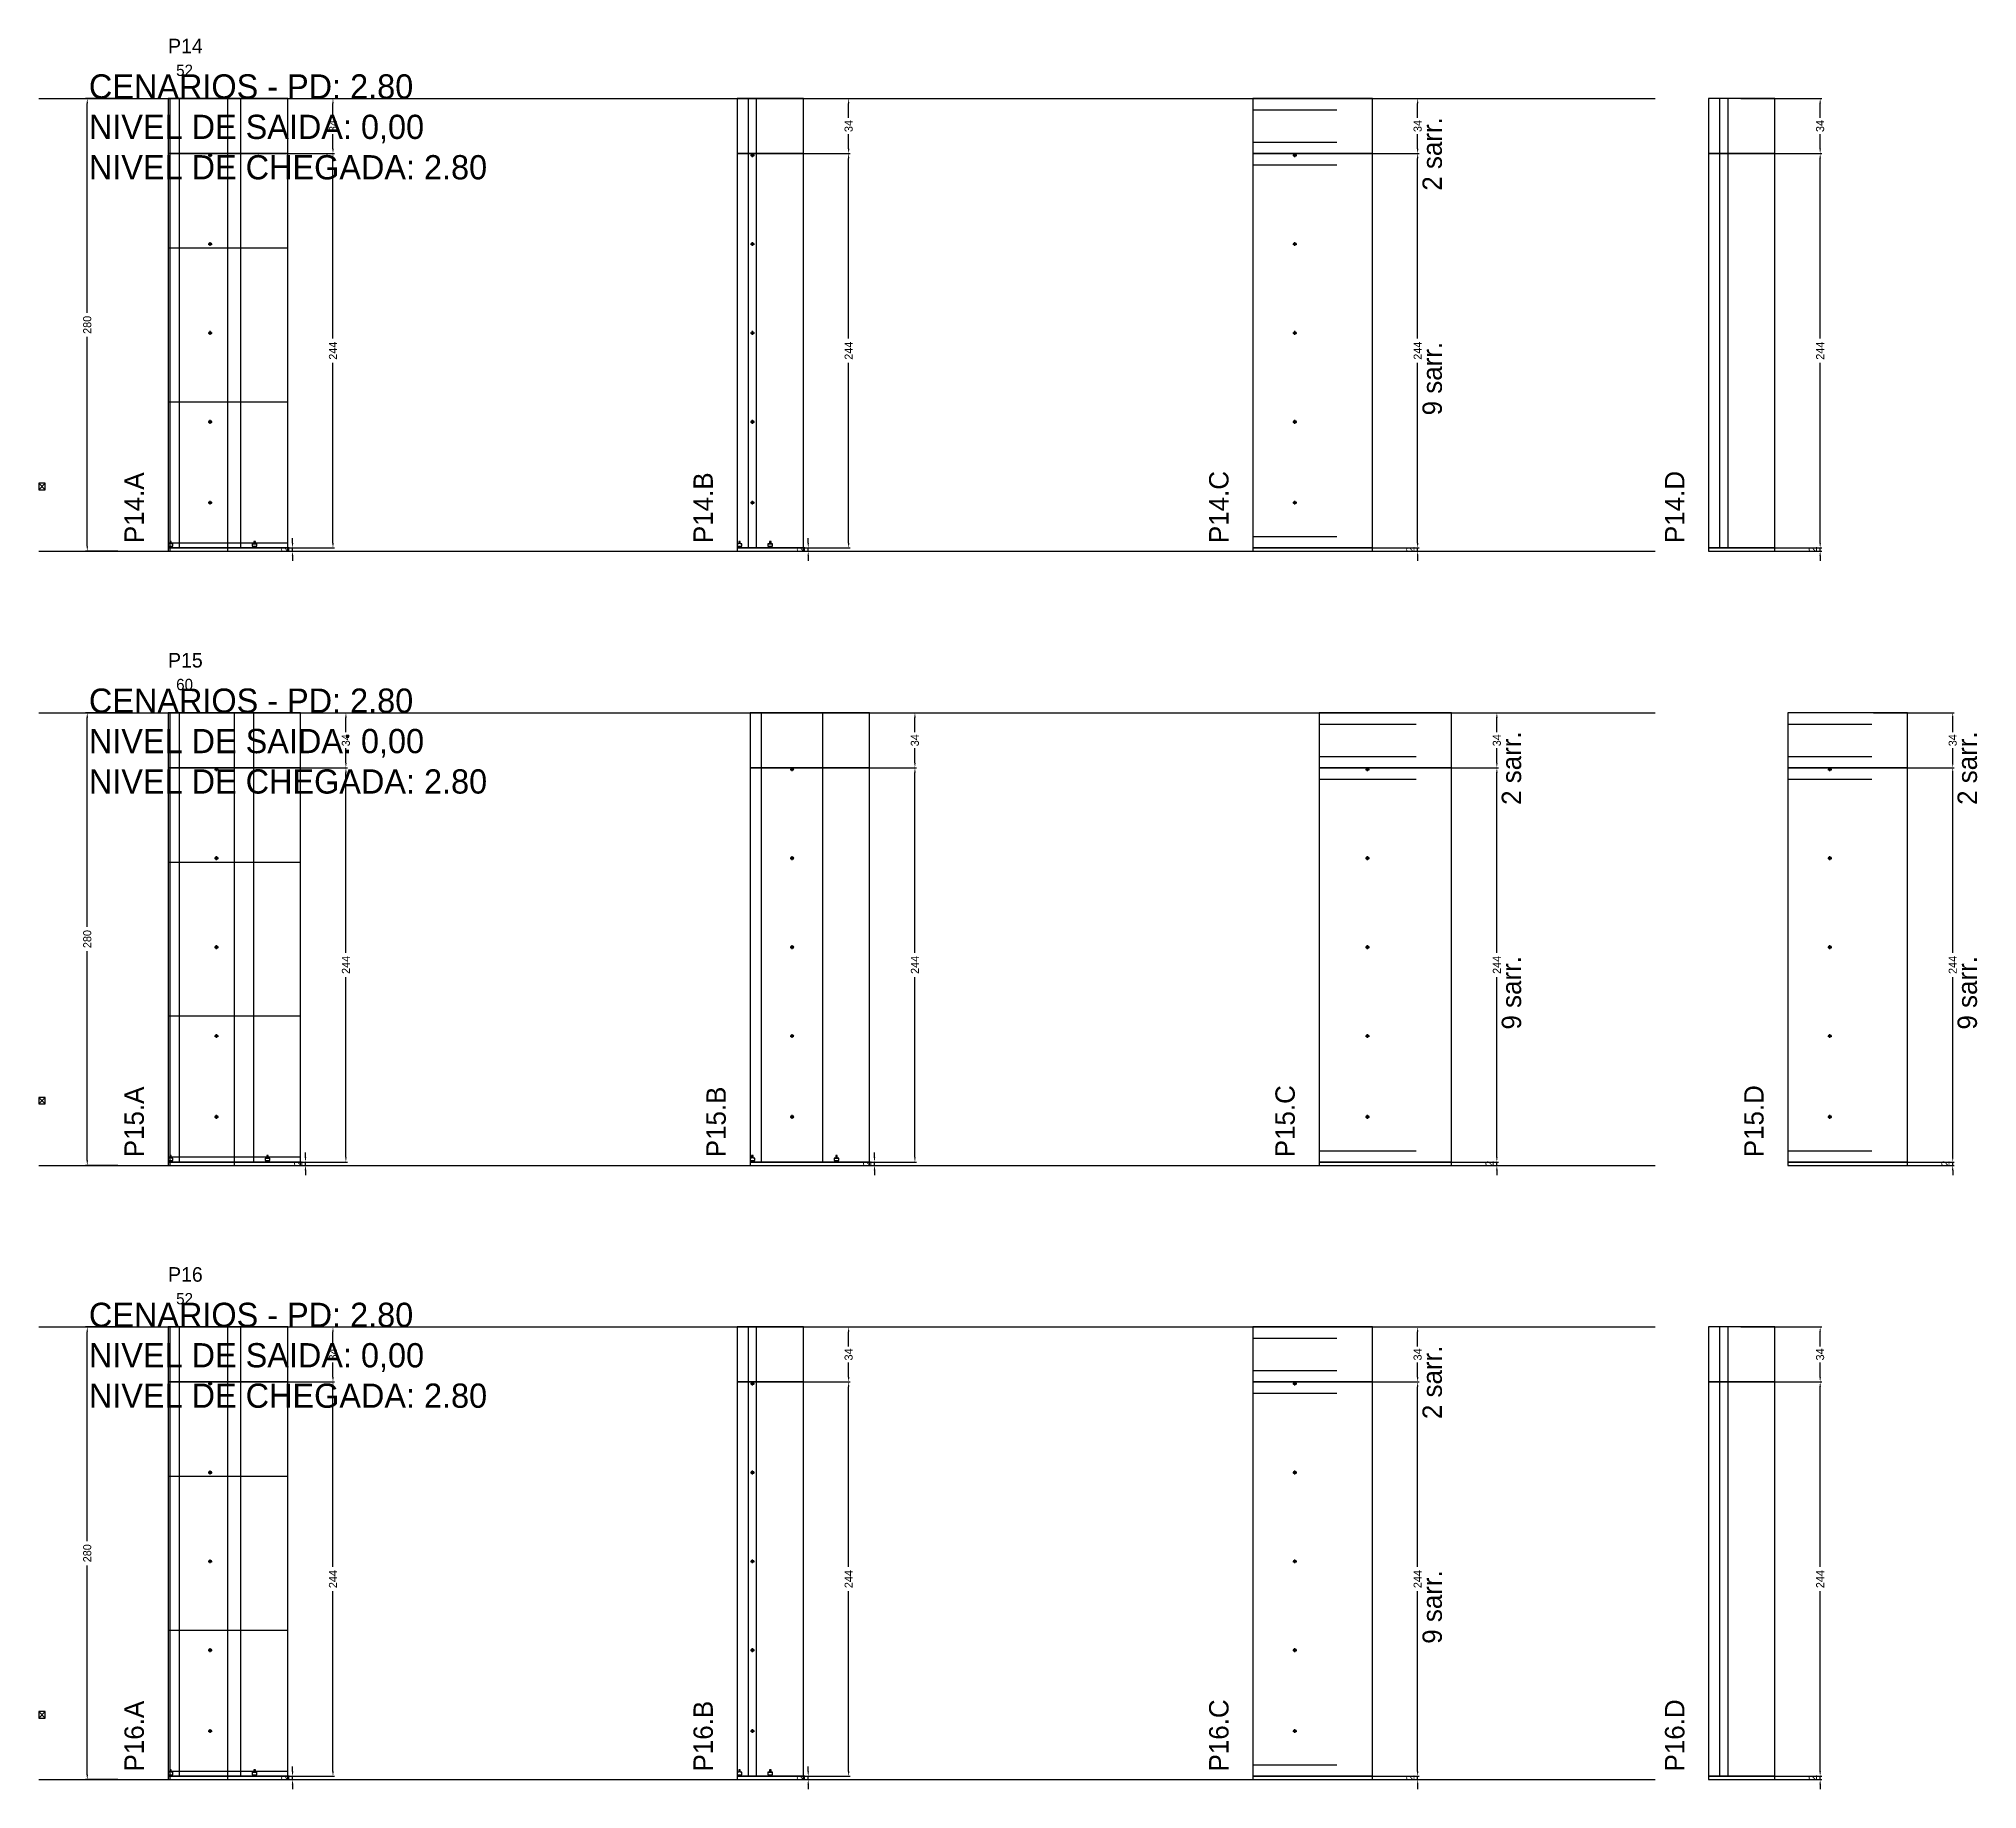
# Model space of a CAD drawing. Header units: centimetres. Extents: x -10500 to 4105, y -36866 to 295.
# Drawn here: x -7000 to -5801, y -6086 to -5003 of the extents above; entities that cross this region are included whole.
import ezdxf

# ---------------------------------------------------------------- set-up
doc = ezdxf.new("R2010")
doc.units = ezdxf.units.CM
doc.linetypes.add('DASHED', pattern=[2, -2])
for name, color, linetype in [('CHAPA', 140, 'Continuous'), ('COTA', 241, 'Continuous'), ('COTAS FURACAO', 16, 'Continuous'), ('Madeira', 30, 'Continuous'), ('NOMENCLATURA', 7, 'Continuous'), ('Nível', 160, 'Continuous'), ('Painéis', 200, 'Continuous'), ('Perfil Metálico', 150, 'Continuous'), ('SARR_2.2x7', 40, 'Continuous'), ('SARRAFO DE PRESSAO', 200, 'Continuous'), ('texto', 7, 'Continuous'), ('TEXTO_GERAL', 7, 'Continuous')]:
    doc.layers.add(name, color=color, linetype=linetype)
doc.dimstyles.new('PAINEL-NOVA', dxfattribs={"dimtxt": 5, "dimasz": 3, "dimexe": 1, "dimexo": 1, "dimgap": 1, "dimtad": 1, "dimcen": 2.5, "dimazin": 3, "dimtfac": 1, "dimtmove": 0, "dimatfit": 3})

msp = doc.modelspace()

# ---------------------------------------------------------------- texts
at = {"layer": 'NOMENCLATURA'}
for s, p in [('CENARIOS - PD: 2.80', (-6969, -5040)), ('NIVEL DE SAIDA: 0,00', (-6969, -5065)), ('NIVEL DE CHEGADA: 2.80', (-6969, -5090)), ('CENARIOS - PD: 2.80', (-6969, -5420)), ('NIVEL DE SAIDA: 0,00', (-6969, -5445)), ('NIVEL DE CHEGADA: 2.80', (-6969, -5470)), ('CENARIOS - PD: 2.80', (-6969, -5800)), ('NIVEL DE SAIDA: 0,00', (-6969, -5825)), ('NIVEL DE CHEGADA: 2.80', (-6969, -5850))]:
    msp.add_text(s, height=15, dxfattribs=at).set_placement(p)
for s, p in [('2 sarr.', (-6132, -5097)), ('9 sarr.', (-6132, -5236)), ('P14.A', (-6935, -5315)), ('P14.B', (-6583, -5315)), ('P14.C', (-6264, -5315)), ('P14.D', (-5982, -5315)), ('2 sarr.', (-6083, -5477)), ('2 sarr.', (-5801, -5477)), ('9 sarr.', (-6083, -5616)), ('9 sarr.', (-5801, -5616)), ('P15.A', (-6935, -5695)), ('P15.B', (-6575, -5695)), ('P15.C', (-6223, -5695)), ('P15.D', (-5933, -5695)), ('2 sarr.', (-6132, -5857)), ('9 sarr.', (-6132, -5996)), ('P16.A', (-6935, -6075)), ('P16.C', (-6264, -6075)), ('P16.D', (-5982, -6075)), ('P16.B', (-6583, -6075))]:
    msp.add_text(s, height=12, rotation=90, dxfattribs=at).set_placement(p)
at = {"layer": 'texto'}
for s, p in [('52', (-6915, -5026)), ('60', (-6915, -5406)), ('52', (-6915, -5786))]:
    msp.add_text(s, height=7, dxfattribs=at).set_placement(p)
at = {"layer": 'TEXTO_GERAL'}
for s, p in [('P14', (-6920, -5012)), ('P15', (-6920, -5392)), ('P16', (-6920, -5772))]:
    msp.add_text(s, height=9, dxfattribs=at).set_placement(p)

# ---------------------------------------------------------------- blocks, each defined once
blk = doc.blocks.new('_CLOSEDFILLED')
at = {"color": 0, "linetype": 'BYBLOCK'}
blk.add_solid([(-1, 0.16), (0, 0), (-1, -0.16)], dxfattribs=at)
blk = doc.blocks.new('*D391')
for p, q in [((-6951, -5800), (-6971, -5800)), ((-6970, -5932.5), (-6970, -5803)), ((-6970, -6077), (-6970, -5947.5)), ((-6951, -6080), (-6971, -6080))]:
    blk.add_line(p, q)
at = {"layer": 'Defpoints'}
for p in [(-6950, -5800), (-6970, -6080), (-6950, -6080)]:
    blk.add_point(p, dxfattribs=at)
at = {"layer": 'COTA', "xscale": 3, "yscale": 3}
for p, rotation in [((-6970, -5800), 90), ((-6970, -6080), 270)]:
    blk.add_blockref('_CLOSEDFILLED', p, dxfattribs=dict(at, rotation=rotation))
at = {"layer": 'COTA', "insert": (-6970, -5940), "char_height": 5, "attachment_point": 5, "rotation": 90}
blk.add_mtext('280', dxfattribs=at)
blk = doc.blocks.new('MULDURA')
at = {"layer": 'Paineis'}
for p, q in [((0, 0), (4, 4)), ((4, 0), (0, 4))]:
    blk.add_line(p, q, dxfattribs=at)
blk.add_lwpolyline([(0, 0), (4, 0), (4, 4), (0, 4)], close=True, dxfattribs=at)
blk = doc.blocks.new('*D393')
for p, q in [((-6867, -5834), (-6817, -5834)), ((-6818, -5948.5), (-6818, -5837)), ((-6818, -6075), (-6818, -5963.5)), ((-6867, -6078), (-6817, -6078))]:
    blk.add_line(p, q)
at = {"layer": 'Defpoints'}
for p in [(-6868, -5834), (-6868, -6078), (-6818, -6078)]:
    blk.add_point(p, dxfattribs=at)
at = {"layer": 'COTA', "xscale": 3, "yscale": 3}
for p, rotation in [((-6818, -5834), 90), ((-6818, -6078), 270)]:
    blk.add_blockref('_CLOSEDFILLED', p, dxfattribs=dict(at, rotation=rotation))
at = {"layer": 'COTA', "insert": (-6818, -5956), "char_height": 5, "attachment_point": 5, "rotation": 90}
blk.add_mtext('244', dxfattribs=at)
blk = doc.blocks.new('*D394')
for p, q in [((-6867, -5800), (-6817, -5800)), ((-6818, -5812), (-6818, -5803)), ((-6818, -5831), (-6818, -5822)), ((-6867, -5834), (-6817, -5834))]:
    blk.add_line(p, q)
at = {"layer": 'Defpoints'}
for p in [(-6868, -5800), (-6868, -5834), (-6818, -5834)]:
    blk.add_point(p, dxfattribs=at)
at = {"layer": 'COTA', "xscale": 3, "yscale": 3}
for p, rotation in [((-6818, -5800), 90), ((-6818, -5834), 270)]:
    blk.add_blockref('_CLOSEDFILLED', p, dxfattribs=dict(at, rotation=rotation))
at = {"layer": 'COTA', "insert": (-6818, -5817), "char_height": 5, "attachment_point": 5, "rotation": 90}
blk.add_mtext('34', dxfattribs=at)
blk = doc.blocks.new('SLIPTEE')
at = {"layer": 'Paineis'}
blk.add_lwpolyline([(0, 0), (3, 0), (3, 1.5), (2, 1.5), (2, 3), (1, 3), (1, 1.5), (0, 1.5)], close=True, dxfattribs=at)
blk = doc.blocks.new('SLIPTDD')
at = {"layer": 'Paineis'}
blk.add_line((0, 1.5), (3, 1.5), dxfattribs=at)
blk.add_lwpolyline([(0, 0), (3, 0), (3, 1.5), (2, 1.5), (2, 3), (1, 3), (1, 1.5), (0, 1.5)], close=True, dxfattribs=at)
blk = doc.blocks.new('furacao')
at = {"layer": 'COTAS FURACAO'}
for p, q in [((-1.2, 0), (1.2, 0)), ((0, -1.2), (0, 1.2))]:
    blk.add_line(p, q, dxfattribs=at)
blk.add_circle((0, 0), 0.8, dxfattribs=at)
blk = doc.blocks.new('*D396')
for p, q in [((-6548, -5834), (-6498, -5834)), ((-6499, -5948.5), (-6499, -5837)), ((-6499, -6075), (-6499, -5963.5)), ((-6548, -6078), (-6498, -6078))]:
    blk.add_line(p, q)
at = {"layer": 'Defpoints'}
for p in [(-6549, -5834), (-6549, -6078), (-6499, -6078)]:
    blk.add_point(p, dxfattribs=at)
at = {"layer": 'COTA', "xscale": 3, "yscale": 3}
for p, rotation in [((-6499, -5834), 90), ((-6499, -6078), 270)]:
    blk.add_blockref('_CLOSEDFILLED', p, dxfattribs=dict(at, rotation=rotation))
at = {"layer": 'COTA', "insert": (-6499, -5956), "char_height": 5, "attachment_point": 5, "rotation": 90}
blk.add_mtext('244', dxfattribs=at)
blk = doc.blocks.new('*D397')
for p, q in [((-6548, -5800), (-6498, -5800)), ((-6499, -5812), (-6499, -5803)), ((-6499, -5831), (-6499, -5822)), ((-6548, -5834), (-6498, -5834))]:
    blk.add_line(p, q)
at = {"layer": 'Defpoints'}
for p in [(-6549, -5800), (-6549, -5834), (-6499, -5834)]:
    blk.add_point(p, dxfattribs=at)
at = {"layer": 'COTA', "xscale": 3, "yscale": 3}
for p, rotation in [((-6499, -5800), 90), ((-6499, -5834), 270)]:
    blk.add_blockref('_CLOSEDFILLED', p, dxfattribs=dict(at, rotation=rotation))
at = {"layer": 'COTA', "insert": (-6499, -5817), "char_height": 5, "attachment_point": 5, "rotation": 90}
blk.add_mtext('34', dxfattribs=at)
blk = doc.blocks.new('*D399')
for p, q in [((-6196, -5834), (-6146, -5834)), ((-6147, -5948.5), (-6147, -5837)), ((-6147, -6075), (-6147, -5963.5)), ((-6196, -6078), (-6146, -6078))]:
    blk.add_line(p, q)
at = {"layer": 'Defpoints'}
for p in [(-6197, -5834), (-6197, -6078), (-6147, -6078)]:
    blk.add_point(p, dxfattribs=at)
at = {"layer": 'COTA', "xscale": 3, "yscale": 3}
for p, rotation in [((-6147, -5834), 90), ((-6147, -6078), 270)]:
    blk.add_blockref('_CLOSEDFILLED', p, dxfattribs=dict(at, rotation=rotation))
at = {"layer": 'COTA', "insert": (-6147, -5956), "char_height": 5, "attachment_point": 5, "rotation": 90}
blk.add_mtext('244', dxfattribs=at)
blk = doc.blocks.new('*D400')
for p, q in [((-6196, -5800), (-6146, -5800)), ((-6147, -5812), (-6147, -5803)), ((-6147, -5831), (-6147, -5822)), ((-6196, -5834), (-6146, -5834))]:
    blk.add_line(p, q)
at = {"layer": 'Defpoints'}
for p in [(-6197, -5800), (-6197, -5834), (-6147, -5834)]:
    blk.add_point(p, dxfattribs=at)
at = {"layer": 'COTA', "xscale": 3, "yscale": 3}
for p, rotation in [((-6147, -5800), 90), ((-6147, -5834), 270)]:
    blk.add_blockref('_CLOSEDFILLED', p, dxfattribs=dict(at, rotation=rotation))
at = {"layer": 'COTA', "insert": (-6147, -5817), "char_height": 5, "attachment_point": 5, "rotation": 90}
blk.add_mtext('34', dxfattribs=at)
blk = doc.blocks.new('*D402')
for p, q in [((-5947, -5834), (-5897, -5834)), ((-5898, -5948.5), (-5898, -5837)), ((-5898, -6075), (-5898, -5963.5)), ((-5947, -6078), (-5897, -6078))]:
    blk.add_line(p, q)
at = {"layer": 'Defpoints'}
for p in [(-5948, -5834), (-5948, -6078), (-5898, -6078)]:
    blk.add_point(p, dxfattribs=at)
at = {"layer": 'COTA', "xscale": 3, "yscale": 3}
for p, rotation in [((-5898, -5834), 90), ((-5898, -6078), 270)]:
    blk.add_blockref('_CLOSEDFILLED', p, dxfattribs=dict(at, rotation=rotation))
at = {"layer": 'COTA', "insert": (-5898, -5956), "char_height": 5, "attachment_point": 5, "rotation": 90}
blk.add_mtext('244', dxfattribs=at)
blk = doc.blocks.new('*D403')
for p, q in [((-5947, -5800), (-5897, -5800)), ((-5898, -5812), (-5898, -5803)), ((-5898, -5831), (-5898, -5822)), ((-5947, -5834), (-5897, -5834))]:
    blk.add_line(p, q)
at = {"layer": 'Defpoints'}
for p in [(-5948, -5800), (-5948, -5834), (-5898, -5834)]:
    blk.add_point(p, dxfattribs=at)
at = {"layer": 'COTA', "xscale": 3, "yscale": 3}
for p, rotation in [((-5898, -5800), 90), ((-5898, -5834), 270)]:
    blk.add_blockref('_CLOSEDFILLED', p, dxfattribs=dict(at, rotation=rotation))
at = {"layer": 'COTA', "insert": (-5898, -5817), "char_height": 5, "attachment_point": 5, "rotation": 90}
blk.add_mtext('34', dxfattribs=at)
blk = doc.blocks.new('*D365')
for p, q in [((-6951, -5420), (-6971, -5420)), ((-6970, -5552.5), (-6970, -5423)), ((-6970, -5697), (-6970, -5567.5)), ((-6951, -5700), (-6971, -5700))]:
    blk.add_line(p, q)
at = {"layer": 'Defpoints'}
for p in [(-6950, -5420), (-6970, -5700), (-6950, -5700)]:
    blk.add_point(p, dxfattribs=at)
at = {"layer": 'COTA', "xscale": 3, "yscale": 3}
for p, rotation in [((-6970, -5420), 90), ((-6970, -5700), 270)]:
    blk.add_blockref('_CLOSEDFILLED', p, dxfattribs=dict(at, rotation=rotation))
at = {"layer": 'COTA', "insert": (-6970, -5560), "char_height": 5, "attachment_point": 5, "rotation": 90}
blk.add_mtext('280', dxfattribs=at)
blk = doc.blocks.new('*D367')
for p, q in [((-6859, -5454), (-6809, -5454)), ((-6810, -5568.5), (-6810, -5457)), ((-6810, -5695), (-6810, -5583.5)), ((-6859, -5698), (-6809, -5698))]:
    blk.add_line(p, q)
at = {"layer": 'Defpoints'}
for p in [(-6860, -5454), (-6860, -5698), (-6810, -5698)]:
    blk.add_point(p, dxfattribs=at)
at = {"layer": 'COTA', "xscale": 3, "yscale": 3}
for p, rotation in [((-6810, -5454), 90), ((-6810, -5698), 270)]:
    blk.add_blockref('_CLOSEDFILLED', p, dxfattribs=dict(at, rotation=rotation))
at = {"layer": 'COTA', "insert": (-6810, -5576), "char_height": 5, "attachment_point": 5, "rotation": 90}
blk.add_mtext('244', dxfattribs=at)
blk = doc.blocks.new('*D368')
for p, q in [((-6859, -5420), (-6809, -5420)), ((-6810, -5432), (-6810, -5423)), ((-6810, -5451), (-6810, -5442)), ((-6859, -5454), (-6809, -5454))]:
    blk.add_line(p, q)
at = {"layer": 'Defpoints'}
for p in [(-6860, -5420), (-6860, -5454), (-6810, -5454)]:
    blk.add_point(p, dxfattribs=at)
at = {"layer": 'COTA', "xscale": 3, "yscale": 3}
for p, rotation in [((-6810, -5420), 90), ((-6810, -5454), 270)]:
    blk.add_blockref('_CLOSEDFILLED', p, dxfattribs=dict(at, rotation=rotation))
at = {"layer": 'COTA', "insert": (-6810, -5437), "char_height": 5, "attachment_point": 5, "rotation": 90}
blk.add_mtext('34', dxfattribs=at)
blk = doc.blocks.new('*D370')
for p, q in [((-6507, -5454), (-6457, -5454)), ((-6458, -5568.5), (-6458, -5457)), ((-6458, -5695), (-6458, -5583.5)), ((-6507, -5698), (-6457, -5698))]:
    blk.add_line(p, q)
at = {"layer": 'Defpoints'}
for p in [(-6508, -5454), (-6508, -5698), (-6458, -5698)]:
    blk.add_point(p, dxfattribs=at)
at = {"layer": 'COTA', "xscale": 3, "yscale": 3}
for p, rotation in [((-6458, -5454), 90), ((-6458, -5698), 270)]:
    blk.add_blockref('_CLOSEDFILLED', p, dxfattribs=dict(at, rotation=rotation))
at = {"layer": 'COTA', "insert": (-6458, -5576), "char_height": 5, "attachment_point": 5, "rotation": 90}
blk.add_mtext('244', dxfattribs=at)
blk = doc.blocks.new('*D371')
for p, q in [((-6507, -5420), (-6457, -5420)), ((-6458, -5432), (-6458, -5423)), ((-6458, -5451), (-6458, -5442)), ((-6507, -5454), (-6457, -5454))]:
    blk.add_line(p, q)
at = {"layer": 'Defpoints'}
for p in [(-6508, -5420), (-6508, -5454), (-6458, -5454)]:
    blk.add_point(p, dxfattribs=at)
at = {"layer": 'COTA', "xscale": 3, "yscale": 3}
for p, rotation in [((-6458, -5420), 90), ((-6458, -5454), 270)]:
    blk.add_blockref('_CLOSEDFILLED', p, dxfattribs=dict(at, rotation=rotation))
at = {"layer": 'COTA', "insert": (-6458, -5437), "char_height": 5, "attachment_point": 5, "rotation": 90}
blk.add_mtext('34', dxfattribs=at)
blk = doc.blocks.new('*D373')
for p, q in [((-6147, -5454), (-6097, -5454)), ((-6098, -5568.5), (-6098, -5457)), ((-6098, -5695), (-6098, -5583.5)), ((-6147, -5698), (-6097, -5698))]:
    blk.add_line(p, q)
at = {"layer": 'Defpoints'}
for p in [(-6148, -5454), (-6148, -5698), (-6098, -5698)]:
    blk.add_point(p, dxfattribs=at)
at = {"layer": 'COTA', "xscale": 3, "yscale": 3}
for p, rotation in [((-6098, -5454), 90), ((-6098, -5698), 270)]:
    blk.add_blockref('_CLOSEDFILLED', p, dxfattribs=dict(at, rotation=rotation))
at = {"layer": 'COTA', "insert": (-6098, -5576), "char_height": 5, "attachment_point": 5, "rotation": 90}
blk.add_mtext('244', dxfattribs=at)
blk = doc.blocks.new('*D374')
for p, q in [((-6147, -5420), (-6097, -5420)), ((-6098, -5432), (-6098, -5423)), ((-6098, -5451), (-6098, -5442)), ((-6147, -5454), (-6097, -5454))]:
    blk.add_line(p, q)
at = {"layer": 'Defpoints'}
for p in [(-6148, -5420), (-6148, -5454), (-6098, -5454)]:
    blk.add_point(p, dxfattribs=at)
at = {"layer": 'COTA', "xscale": 3, "yscale": 3}
for p, rotation in [((-6098, -5420), 90), ((-6098, -5454), 270)]:
    blk.add_blockref('_CLOSEDFILLED', p, dxfattribs=dict(at, rotation=rotation))
at = {"layer": 'COTA', "insert": (-6098, -5437), "char_height": 5, "attachment_point": 5, "rotation": 90}
blk.add_mtext('34', dxfattribs=at)
blk = doc.blocks.new('*D376')
for p, q in [((-5865, -5454), (-5815, -5454)), ((-5816, -5568.5), (-5816, -5457)), ((-5816, -5695), (-5816, -5583.5)), ((-5865, -5698), (-5815, -5698))]:
    blk.add_line(p, q)
at = {"layer": 'Defpoints'}
for p in [(-5866, -5454), (-5866, -5698), (-5816, -5698)]:
    blk.add_point(p, dxfattribs=at)
at = {"layer": 'COTA', "xscale": 3, "yscale": 3}
for p, rotation in [((-5816, -5454), 90), ((-5816, -5698), 270)]:
    blk.add_blockref('_CLOSEDFILLED', p, dxfattribs=dict(at, rotation=rotation))
at = {"layer": 'COTA', "insert": (-5816, -5576), "char_height": 5, "attachment_point": 5, "rotation": 90}
blk.add_mtext('244', dxfattribs=at)
blk = doc.blocks.new('*D377')
for p, q in [((-5865, -5420), (-5815, -5420)), ((-5816, -5432), (-5816, -5423)), ((-5816, -5451), (-5816, -5442)), ((-5865, -5454), (-5815, -5454))]:
    blk.add_line(p, q)
at = {"layer": 'Defpoints'}
for p in [(-5866, -5420), (-5866, -5454), (-5816, -5454)]:
    blk.add_point(p, dxfattribs=at)
at = {"layer": 'COTA', "xscale": 3, "yscale": 3}
for p, rotation in [((-5816, -5420), 90), ((-5816, -5454), 270)]:
    blk.add_blockref('_CLOSEDFILLED', p, dxfattribs=dict(at, rotation=rotation))
at = {"layer": 'COTA', "insert": (-5816, -5437), "char_height": 5, "attachment_point": 5, "rotation": 90}
blk.add_mtext('34', dxfattribs=at)
blk = doc.blocks.new('*D339')
for p, q in [((-6951, -5040), (-6971, -5040)), ((-6970, -5172.5), (-6970, -5043)), ((-6970, -5317), (-6970, -5187.5)), ((-6951, -5320), (-6971, -5320))]:
    blk.add_line(p, q)
at = {"layer": 'Defpoints'}
for p in [(-6950, -5040), (-6970, -5320), (-6950, -5320)]:
    blk.add_point(p, dxfattribs=at)
at = {"layer": 'COTA', "xscale": 3, "yscale": 3}
for p, rotation in [((-6970, -5040), 90), ((-6970, -5320), 270)]:
    blk.add_blockref('_CLOSEDFILLED', p, dxfattribs=dict(at, rotation=rotation))
at = {"layer": 'COTA', "insert": (-6970, -5180), "char_height": 5, "attachment_point": 5, "rotation": 90}
blk.add_mtext('280', dxfattribs=at)
blk = doc.blocks.new('*D341')
for p, q in [((-6867, -5074), (-6817, -5074)), ((-6818, -5188.5), (-6818, -5077)), ((-6818, -5315), (-6818, -5203.5)), ((-6867, -5318), (-6817, -5318))]:
    blk.add_line(p, q)
at = {"layer": 'Defpoints'}
for p in [(-6868, -5074), (-6868, -5318), (-6818, -5318)]:
    blk.add_point(p, dxfattribs=at)
at = {"layer": 'COTA', "xscale": 3, "yscale": 3}
for p, rotation in [((-6818, -5074), 90), ((-6818, -5318), 270)]:
    blk.add_blockref('_CLOSEDFILLED', p, dxfattribs=dict(at, rotation=rotation))
at = {"layer": 'COTA', "insert": (-6818, -5196), "char_height": 5, "attachment_point": 5, "rotation": 90}
blk.add_mtext('244', dxfattribs=at)
blk = doc.blocks.new('*D342')
for p, q in [((-6867, -5040), (-6817, -5040)), ((-6818, -5052), (-6818, -5043)), ((-6818, -5071), (-6818, -5062)), ((-6867, -5074), (-6817, -5074))]:
    blk.add_line(p, q)
at = {"layer": 'Defpoints'}
for p in [(-6868, -5040), (-6868, -5074), (-6818, -5074)]:
    blk.add_point(p, dxfattribs=at)
at = {"layer": 'COTA', "xscale": 3, "yscale": 3}
for p, rotation in [((-6818, -5040), 90), ((-6818, -5074), 270)]:
    blk.add_blockref('_CLOSEDFILLED', p, dxfattribs=dict(at, rotation=rotation))
at = {"layer": 'COTA', "insert": (-6818, -5057), "char_height": 5, "attachment_point": 5, "rotation": 90}
blk.add_mtext('34', dxfattribs=at)
blk = doc.blocks.new('*D344')
for p, q in [((-6548, -5074), (-6498, -5074)), ((-6499, -5188.5), (-6499, -5077)), ((-6499, -5315), (-6499, -5203.5)), ((-6548, -5318), (-6498, -5318))]:
    blk.add_line(p, q)
at = {"layer": 'Defpoints'}
for p in [(-6549, -5074), (-6549, -5318), (-6499, -5318)]:
    blk.add_point(p, dxfattribs=at)
at = {"layer": 'COTA', "xscale": 3, "yscale": 3}
for p, rotation in [((-6499, -5074), 90), ((-6499, -5318), 270)]:
    blk.add_blockref('_CLOSEDFILLED', p, dxfattribs=dict(at, rotation=rotation))
at = {"layer": 'COTA', "insert": (-6499, -5196), "char_height": 5, "attachment_point": 5, "rotation": 90}
blk.add_mtext('244', dxfattribs=at)
blk = doc.blocks.new('*D345')
for p, q in [((-6548, -5040), (-6498, -5040)), ((-6499, -5052), (-6499, -5043)), ((-6499, -5071), (-6499, -5062)), ((-6548, -5074), (-6498, -5074))]:
    blk.add_line(p, q)
at = {"layer": 'Defpoints'}
for p in [(-6549, -5040), (-6549, -5074), (-6499, -5074)]:
    blk.add_point(p, dxfattribs=at)
at = {"layer": 'COTA', "xscale": 3, "yscale": 3}
for p, rotation in [((-6499, -5040), 90), ((-6499, -5074), 270)]:
    blk.add_blockref('_CLOSEDFILLED', p, dxfattribs=dict(at, rotation=rotation))
at = {"layer": 'COTA', "insert": (-6499, -5057), "char_height": 5, "attachment_point": 5, "rotation": 90}
blk.add_mtext('34', dxfattribs=at)
blk = doc.blocks.new('*D347')
for p, q in [((-6196, -5074), (-6146, -5074)), ((-6147, -5188.5), (-6147, -5077)), ((-6147, -5315), (-6147, -5203.5)), ((-6196, -5318), (-6146, -5318))]:
    blk.add_line(p, q)
at = {"layer": 'Defpoints'}
for p in [(-6197, -5074), (-6197, -5318), (-6147, -5318)]:
    blk.add_point(p, dxfattribs=at)
at = {"layer": 'COTA', "xscale": 3, "yscale": 3}
for p, rotation in [((-6147, -5074), 90), ((-6147, -5318), 270)]:
    blk.add_blockref('_CLOSEDFILLED', p, dxfattribs=dict(at, rotation=rotation))
at = {"layer": 'COTA', "insert": (-6147, -5196), "char_height": 5, "attachment_point": 5, "rotation": 90}
blk.add_mtext('244', dxfattribs=at)
blk = doc.blocks.new('*D348')
for p, q in [((-6196, -5040), (-6146, -5040)), ((-6147, -5052), (-6147, -5043)), ((-6147, -5071), (-6147, -5062)), ((-6196, -5074), (-6146, -5074))]:
    blk.add_line(p, q)
at = {"layer": 'Defpoints'}
for p in [(-6197, -5040), (-6197, -5074), (-6147, -5074)]:
    blk.add_point(p, dxfattribs=at)
at = {"layer": 'COTA', "xscale": 3, "yscale": 3}
for p, rotation in [((-6147, -5040), 90), ((-6147, -5074), 270)]:
    blk.add_blockref('_CLOSEDFILLED', p, dxfattribs=dict(at, rotation=rotation))
at = {"layer": 'COTA', "insert": (-6147, -5057), "char_height": 5, "attachment_point": 5, "rotation": 90}
blk.add_mtext('34', dxfattribs=at)
blk = doc.blocks.new('*D350')
for p, q in [((-5947, -5074), (-5897, -5074)), ((-5898, -5188.5), (-5898, -5077)), ((-5898, -5315), (-5898, -5203.5)), ((-5947, -5318), (-5897, -5318))]:
    blk.add_line(p, q)
at = {"layer": 'Defpoints'}
for p in [(-5948, -5074), (-5948, -5318), (-5898, -5318)]:
    blk.add_point(p, dxfattribs=at)
at = {"layer": 'COTA', "xscale": 3, "yscale": 3}
for p, rotation in [((-5898, -5074), 90), ((-5898, -5318), 270)]:
    blk.add_blockref('_CLOSEDFILLED', p, dxfattribs=dict(at, rotation=rotation))
at = {"layer": 'COTA', "insert": (-5898, -5196), "char_height": 5, "attachment_point": 5, "rotation": 90}
blk.add_mtext('244', dxfattribs=at)
blk = doc.blocks.new('*D351')
for p, q in [((-5947, -5040), (-5897, -5040)), ((-5898, -5052), (-5898, -5043)), ((-5898, -5071), (-5898, -5062)), ((-5947, -5074), (-5897, -5074))]:
    blk.add_line(p, q)
at = {"layer": 'Defpoints'}
for p in [(-5948, -5040), (-5948, -5074), (-5898, -5074)]:
    blk.add_point(p, dxfattribs=at)
at = {"layer": 'COTA', "xscale": 3, "yscale": 3}
for p, rotation in [((-5898, -5040), 90), ((-5898, -5074), 270)]:
    blk.add_blockref('_CLOSEDFILLED', p, dxfattribs=dict(at, rotation=rotation))
at = {"layer": 'COTA', "insert": (-5898, -5057), "char_height": 5, "attachment_point": 5, "rotation": 90}
blk.add_mtext('34', dxfattribs=at)

# ---------------------------------------------------------------- dimensions: what is measured, and where the dimension line sits
at = {"layer": 'COTA'}
for base, p1, p2, picture, middle in [((-6970, -5320), (-6950, -5320), (-6950, -5040), '*D339', (-6970, -5180)), ((-6818, -5074), (-6868, -5074), (-6868, -5040), '*D342', (-6818, -5057)), ((-6499, -5074), (-6549, -5074), (-6549, -5040), '*D345', (-6499, -5057)), ((-6147, -5074), (-6197, -5074), (-6197, -5040), '*D348', (-6147, -5057)), ((-5898, -5074), (-5948, -5074), (-5948, -5040), '*D351', (-5898, -5057)), ((-6818, -5318), (-6868, -5318), (-6868, -5074), '*D341', (-6818, -5196)), ((-6499, -5318), (-6549, -5318), (-6549, -5074), '*D344', (-6499, -5196)), ((-6147, -5318), (-6197, -5318), (-6197, -5074), '*D347', (-6147, -5196)), ((-5898, -5318), (-5948, -5318), (-5948, -5074), '*D350', (-5898, -5196)), ((-6970, -5700), (-6950, -5700), (-6950, -5420), '*D365', (-6970, -5560)), ((-6810, -5454), (-6860, -5454), (-6860, -5420), '*D368', (-6810, -5437)), ((-6458, -5454), (-6508, -5454), (-6508, -5420), '*D371', (-6458, -5437)), ((-6098, -5454), (-6148, -5454), (-6148, -5420), '*D374', (-6098, -5437)), ((-5816, -5454), (-5866, -5454), (-5866, -5420), '*D377', (-5816, -5437)), ((-6810, -5698), (-6860, -5698), (-6860, -5454), '*D367', (-6810, -5576)), ((-6458, -5698), (-6508, -5698), (-6508, -5454), '*D370', (-6458, -5576)), ((-6098, -5698), (-6148, -5698), (-6148, -5454), '*D373', (-6098, -5576)), ((-5816, -5698), (-5866, -5698), (-5866, -5454), '*D376', (-5816, -5576)), ((-6970, -6080), (-6950, -6080), (-6950, -5800), '*D391', (-6970, -5940)), ((-6818, -5834), (-6868, -5834), (-6868, -5800), '*D394', (-6818, -5817)), ((-6499, -5834), (-6549, -5834), (-6549, -5800), '*D397', (-6499, -5817)), ((-6147, -5834), (-6197, -5834), (-6197, -5800), '*D400', (-6147, -5817)), ((-5898, -5834), (-5948, -5834), (-5948, -5800), '*D403', (-5898, -5817)), ((-6818, -6078), (-6868, -6078), (-6868, -5834), '*D393', (-6818, -5956)), ((-6499, -6078), (-6549, -6078), (-6549, -5834), '*D396', (-6499, -5956)), ((-6147, -6078), (-6197, -6078), (-6197, -5834), '*D399', (-6147, -5956)), ((-5898, -6078), (-5948, -6078), (-5948, -5834), '*D402', (-5898, -5956))]:
    dim = msp.add_linear_dim(base=base, p1=p1, p2=p2, angle=90, dimstyle='PAINEL-NOVA', dxfattribs=at)
    dim.commit()
    dim.dimension.update_dxf_attribs({"geometry": picture, "text_midpoint": middle})
for base, p1, p2 in [((-6843, -5320), (-6868, -5320), (-6868, -5318)), ((-6524, -5320), (-6549, -5320), (-6549, -5318)), ((-6147, -5320), (-6197, -5320), (-6197, -5318)), ((-5898, -5320), (-5948, -5320), (-5948, -5318)), ((-6835, -5700), (-6860, -5700), (-6860, -5698)), ((-6483, -5700), (-6508, -5700), (-6508, -5698)), ((-6098, -5700), (-6148, -5700), (-6148, -5698)), ((-5816, -5700), (-5866, -5700), (-5866, -5698)), ((-6843, -6080), (-6868, -6080), (-6868, -6078)), ((-6524, -6080), (-6549, -6080), (-6549, -6078)), ((-6147, -6080), (-6197, -6080), (-6197, -6078)), ((-5898, -6080), (-5948, -6080), (-5948, -6078))]:
    msp.add_linear_dim(base=base, p1=p1, p2=p2, angle=90, dimstyle='PAINEL-NOVA', dxfattribs=at).render()

# ---------------------------------------------------------------- linework, layer by layer
at = {"layer": 'CHAPA'}
for points in [[(-6920, -5320), (-6918.8, -5320), (-6918.8, -5040), (-6920, -5040)], [(-6920, -5700), (-6918.8, -5700), (-6918.8, -5420), (-6920, -5420)], [(-6920, -6080), (-6918.8, -6080), (-6918.8, -5800), (-6920, -5800)]]:
    msp.add_lwpolyline(points, close=True, dxfattribs=at)
at = {"layer": 'Madeira'}
for points in [[(-6920, -5132.4), (-6846, -5132.4)], [(-6920, -5227.6), (-6846, -5227.6)], [(-6920, -5512.4), (-6838, -5512.4)], [(-6920, -5607.6), (-6838, -5607.6)], [(-6920, -5892.4), (-6846, -5892.4)], [(-6920, -5987.6), (-6846, -5987.6)]]:
    msp.add_lwpolyline(points, dxfattribs=at)
at = {"layer": 'Nível', "linetype": 'DASHED'}
for points in [[(-7000, -5040), (-6000, -5040)], [(-7000, -5320), (-6000, -5320)], [(-7000, -5420), (-6000, -5420)], [(-7000, -5700), (-6000, -5700)], [(-7000, -5800), (-6000, -5800)], [(-7000, -6080), (-6000, -6080)]]:
    msp.add_lwpolyline(points, dxfattribs=at)
at = {"layer": 'Painéis'}
for points in [[(-6920, -5074), (-6846, -5074), (-6846, -5040), (-6920, -5040)], [(-6920, -5320), (-6846, -5320), (-6846, -5040), (-6920, -5040)], [(-6568, -5074), (-6527, -5074), (-6527, -5040), (-6568, -5040)], [(-6249, -5074), (-6175, -5074), (-6175, -5040), (-6249, -5040)], [(-5967, -5074), (-5926, -5074), (-5926, -5040), (-5967, -5040)], [(-6920, -5318), (-6846, -5318), (-6846, -5074), (-6920, -5074)], [(-6568, -5318), (-6527, -5318), (-6527, -5074), (-6568, -5074)], [(-6249, -5318), (-6175, -5318), (-6175, -5074), (-6249, -5074)], [(-5967, -5318), (-5926, -5318), (-5926, -5074), (-5967, -5074)], [(-6920, -5320), (-6846, -5320), (-6846, -5318), (-6920, -5318)], [(-6568, -5320), (-6527, -5320), (-6527, -5318), (-6568, -5318)], [(-6249, -5320), (-6175, -5320), (-6175, -5318), (-6249, -5318)], [(-5967, -5320), (-5926, -5320), (-5926, -5318), (-5967, -5318)], [(-6920, -5454), (-6838, -5454), (-6838, -5420), (-6920, -5420)], [(-6920, -5700), (-6838, -5700), (-6838, -5420), (-6920, -5420)], [(-6560, -5454), (-6486, -5454), (-6486, -5420), (-6560, -5420)], [(-6208, -5454), (-6126, -5454), (-6126, -5420), (-6208, -5420)], [(-5918, -5454), (-5844, -5454), (-5844, -5420), (-5918, -5420)], [(-6920, -5698), (-6838, -5698), (-6838, -5454), (-6920, -5454)], [(-6560, -5698), (-6486, -5698), (-6486, -5454), (-6560, -5454)], [(-6208, -5698), (-6126, -5698), (-6126, -5454), (-6208, -5454)], [(-5918, -5698), (-5844, -5698), (-5844, -5454), (-5918, -5454)], [(-6920, -5700), (-6838, -5700), (-6838, -5698), (-6920, -5698)], [(-6560, -5700), (-6486, -5700), (-6486, -5698), (-6560, -5698)], [(-6208, -5700), (-6126, -5700), (-6126, -5698), (-6208, -5698)], [(-5918, -5700), (-5844, -5700), (-5844, -5698), (-5918, -5698)], [(-6920, -5834), (-6846, -5834), (-6846, -5800), (-6920, -5800)], [(-6920, -6080), (-6846, -6080), (-6846, -5800), (-6920, -5800)], [(-6568, -5834), (-6527, -5834), (-6527, -5800), (-6568, -5800)], [(-6249, -5834), (-6175, -5834), (-6175, -5800), (-6249, -5800)], [(-5967, -5834), (-5926, -5834), (-5926, -5800), (-5967, -5800)], [(-6920, -6078), (-6846, -6078), (-6846, -5834), (-6920, -5834)], [(-6568, -6078), (-6527, -6078), (-6527, -5834), (-6568, -5834)], [(-6249, -6078), (-6175, -6078), (-6175, -5834), (-6249, -5834)], [(-5967, -6078), (-5926, -6078), (-5926, -5834), (-5967, -5834)], [(-6920, -6080), (-6846, -6080), (-6846, -6078), (-6920, -6078)], [(-6568, -6080), (-6527, -6080), (-6527, -6078), (-6568, -6078)], [(-6249, -6080), (-6175, -6080), (-6175, -6078), (-6249, -6078)], [(-5967, -6080), (-5926, -6080), (-5926, -6078), (-5967, -6078)]]:
    msp.add_lwpolyline(points, close=True, dxfattribs=at)
at = {"layer": 'Perfil Metálico'}
for p, q in [((-6883, -5320), (-6883, -5040)), ((-6879, -5700), (-6879, -5420)), ((-6883, -6080), (-6883, -5800))]:
    msp.add_line(p, q, dxfattribs=at)
at = {"layer": 'SARR_2.2x7'}
for points in [[(-6913, -5074), (-6913, -5040)], [(-6875, -5074), (-6875, -5040)], [(-6561, -5074), (-6561, -5040)], [(-6556, -5074), (-6556, -5040)], [(-6249, -5047), (-6197, -5047)], [(-5960, -5074), (-5960, -5040)], [(-5955, -5074), (-5955, -5040)], [(-6249, -5067), (-6197, -5067)], [(-6249, -5081), (-6197, -5081)], [(-6249, -5311), (-6197, -5311)], [(-6913, -5454), (-6913, -5420)], [(-6867, -5454), (-6867, -5420)], [(-6553, -5454), (-6553, -5420)], [(-6515, -5454), (-6515, -5420)], [(-6208, -5427), (-6148, -5427)], [(-5918, -5427), (-5866, -5427)], [(-6208, -5447), (-6148, -5447)], [(-5918, -5447), (-5866, -5447)], [(-6208, -5461), (-6148, -5461)], [(-5918, -5461), (-5866, -5461)], [(-6208, -5691), (-6148, -5691)], [(-5918, -5691), (-5866, -5691)], [(-6913, -5834), (-6913, -5800)], [(-6875, -5834), (-6875, -5800)], [(-6561, -5834), (-6561, -5800)], [(-6556, -5834), (-6556, -5800)], [(-5960, -5834), (-5960, -5800)], [(-5955, -5834), (-5955, -5800)], [(-6249, -5807), (-6197, -5807)], [(-6249, -5827), (-6197, -5827)], [(-6249, -5841), (-6197, -5841)], [(-6249, -6071), (-6197, -6071)]]:
    msp.add_lwpolyline(points, dxfattribs=at)
at = {"layer": 'SARR_2.2x7', "linetype": 'DASHED'}
for points in [[(-6913, -5318), (-6913, -5074)], [(-6875, -5318), (-6875, -5074)], [(-6561, -5318), (-6561, -5074)], [(-6556, -5318), (-6556, -5074)], [(-5960, -5318), (-5960, -5074)], [(-5955, -5318), (-5955, -5074)], [(-6913, -5698), (-6913, -5454)], [(-6867, -5698), (-6867, -5454)], [(-6553, -5698), (-6553, -5454)], [(-6515, -5698), (-6515, -5454)], [(-6913, -6078), (-6913, -5834)], [(-6875, -6078), (-6875, -5834)], [(-6561, -6078), (-6561, -5834)], [(-6556, -6078), (-6556, -5834)], [(-5960, -6078), (-5960, -5834)], [(-5955, -6078), (-5955, -5834)]]:
    msp.add_lwpolyline(points, dxfattribs=at)
at = {"layer": 'SARRAFO DE PRESSAO'}
for points in [[(-6920, -5320), (-6846, -5320), (-6846, -5315), (-6920, -5315)], [(-6920, -5700), (-6838, -5700), (-6838, -5695), (-6920, -5695)], [(-6920, -6080), (-6846, -6080), (-6846, -6075), (-6920, -6075)]]:
    msp.add_lwpolyline(points, close=True, dxfattribs=at)

# ---------------------------------------------------------------- block references
at = {"layer": 'COTA'}
for name, p in [('furacao', (-6894, -5075)), ('furacao', (-6558.5, -5075)), ('furacao', (-6223, -5075)), ('furacao', (-6894, -5130)), ('furacao', (-6558.5, -5130)), ('furacao', (-6223, -5130)), ('furacao', (-6894, -5185)), ('furacao', (-6558.5, -5185)), ('furacao', (-6223, -5185)), ('furacao', (-6894, -5240)), ('furacao', (-6558.5, -5240)), ('furacao', (-6223, -5240)), ('MULDURA', (-7000, -5282)), ('furacao', (-6894, -5290)), ('furacao', (-6558.5, -5290)), ('furacao', (-6223, -5290)), ('SLIPTEE', (-6920, -5317)), ('SLIPTDD', (-6868, -5317)), ('SLIPTEE', (-6568, -5317)), ('SLIPTDD', (-6549, -5317)), ('furacao', (-6890, -5455)), ('furacao', (-6534, -5455)), ('furacao', (-6178, -5455)), ('furacao', (-5892, -5455)), ('furacao', (-6890, -5510)), ('furacao', (-6534, -5510)), ('furacao', (-6178, -5510)), ('furacao', (-5892, -5510)), ('furacao', (-6890, -5565)), ('furacao', (-6534, -5565)), ('furacao', (-6178, -5565)), ('furacao', (-5892, -5565)), ('furacao', (-6890, -5620)), ('furacao', (-6534, -5620)), ('furacao', (-6178, -5620)), ('furacao', (-5892, -5620)), ('MULDURA', (-7000, -5662)), ('furacao', (-6890, -5670)), ('furacao', (-6534, -5670)), ('furacao', (-6178, -5670)), ('furacao', (-5892, -5670)), ('SLIPTEE', (-6920, -5697)), ('SLIPTDD', (-6860, -5697)), ('SLIPTEE', (-6560, -5697)), ('SLIPTDD', (-6508, -5697)), ('furacao', (-6894, -5835)), ('furacao', (-6558.5, -5835)), ('furacao', (-6223, -5835)), ('furacao', (-6894, -5890)), ('furacao', (-6558.5, -5890)), ('furacao', (-6223, -5890)), ('furacao', (-6894, -5945)), ('furacao', (-6558.5, -5945)), ('furacao', (-6223, -5945)), ('furacao', (-6894, -6000)), ('furacao', (-6558.5, -6000)), ('furacao', (-6223, -6000)), ('MULDURA', (-7000, -6042)), ('furacao', (-6894, -6050)), ('furacao', (-6558.5, -6050)), ('furacao', (-6223, -6050)), ('SLIPTEE', (-6920, -6077)), ('SLIPTDD', (-6868, -6077)), ('SLIPTEE', (-6568, -6077)), ('SLIPTDD', (-6549, -6077))]:
    msp.add_blockref(name, p, dxfattribs=at)

msp.set_redraw_order([(e.dxf.handle, doc.entitydb.next_handle()) for e in msp.query("TEXT MTEXT ATTDEF DIMENSION ARC_DIMENSION")])  # texts and dimensions are drawn at this point

doc.saveas('drawing.dxf')
